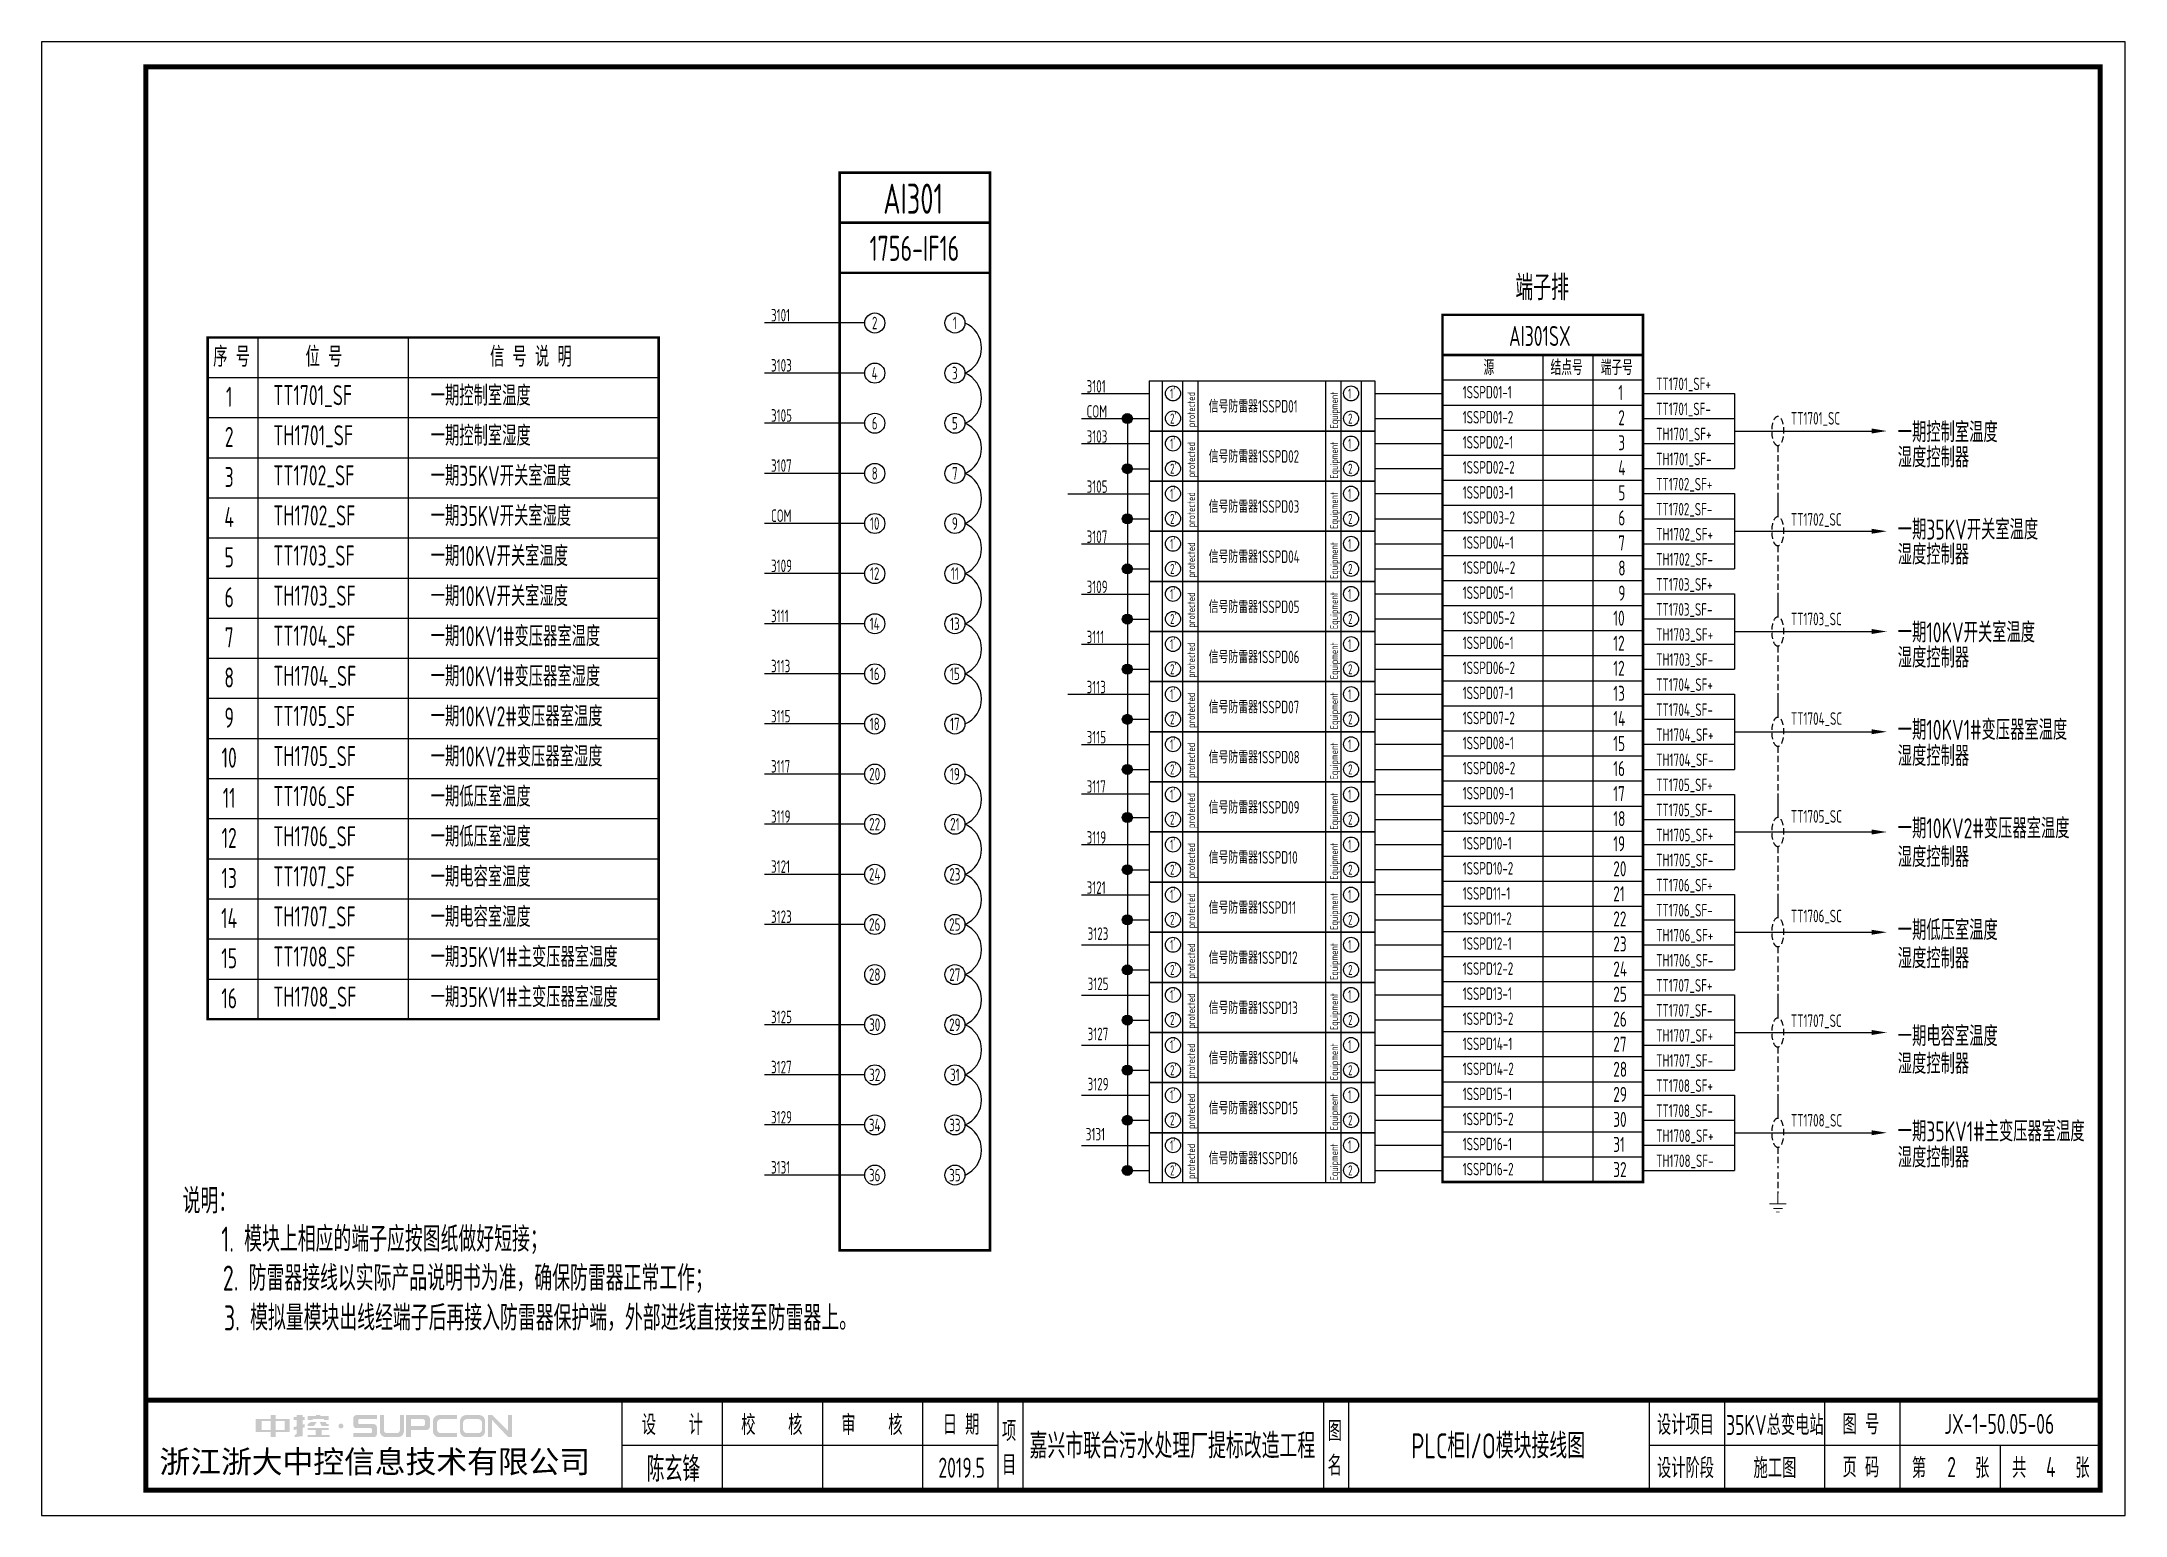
# Model space of a CAD drawing. Header units: millimetres. Extents: x 30557 to 235556, y -116603 to -73383.
# Drawn here: x 206450 to 210608, y -83245 to -80305 of the extents above; entities that cross this region are included whole.
import ezdxf
from ezdxf.enums import TextEntityAlignment as Align

# ---------------------------------------------------------------- set-up
doc = ezdxf.new("R2010")
doc.units = ezdxf.units.MM
doc.linetypes.add('DASHED2', pattern=[0.375, 0.25, -0.125])
doc.layers.add('1', color=3, linetype='Continuous')
doc.layers.add('符号层', color=3, linetype='Continuous')
doc.layers.add('_Drawing', color=7, linetype='Continuous', lineweight=25)
doc.styles.add('supcon', font='sceie.shx', dxfattribs={"width": 0.75, "height": 40, "bigfont": 'sceic.shx'})
doc.styles.add('Title', font='', dxfattribs={"height": 45})
doc.styles.get('Title').set_extended_font_data('SimHei')

msp = doc.modelspace()

# ---------------------------------------------------------------- texts
at = {"color": 3, "style": 'supcon', "width": 0.75}
for s, height, p in [('AI301', 60, (208188.9, -80618.6)), ('说明：', 50, (206784.4, -82615.8)), ('1. 模块上相应的端子应按图纸做好短接；', 50, (207133.8, -82694)), ('2. 防雷器接线以实际产品说明书为准，确保防雷器正常工作；', 50, (207300.1, -82771.7)), ('3. 模拟量模块出线经端子后再接入防雷器保护端，外部进线直接接至防雷器上。', 50, (207445.1, -82849.6)), ('35KV总变电站', 40, (209908.4, -83062.9)), ('陈玄锋', 50, (207710.5, -83150.4)), ('2019.5', 40, (208285.5, -83150.4)), ('2', 40, (210261, -83149)), ('4', 40, (210459, -83149))]:
    msp.add_text(s, height=height, dxfattribs=at).set_placement(p, align=Align.MIDDLE)
at = {"style": 'supcon', "width": 0.75}
for s, p in [('序 号', (206828.6, -80953.9)), ('位 号', (207012.9, -80953.9)), ('信 号 说 明', (207425.9, -80953.9)), ('1', (206823.9, -81033.9)), ('2', (206823.9, -81113.9)), ('3', (206823.9, -81193.9)), ('4', (206823.9, -81273.9)), ('5', (206823.9, -81353.9)), ('6', (206823.9, -81433.9)), ('7', (206823.9, -81513.9)), ('8', (206823.9, -81593.9)), ('9', (206823.9, -81673.9)), ('10', (206823.9, -81753.9)), ('11', (206823.9, -81833.9)), ('12', (206823.9, -81913.9)), ('13', (206823.9, -81993.9)), ('14', (206823.9, -82073.9)), ('15', (206823.9, -82153.9)), ('16', (206823.9, -82233.9))]:
    msp.add_text(s, height=40, dxfattribs=at).set_placement(p, align=Align.CENTER)
at = {"linetype": 'Continuous', "style": 'supcon', "width": 0.75}
for s, height, p in [('TT1701_SF', 40, (206912, -81030.6)), ('一期控制室温度', 40, (207226.1, -81031.5)), ('TT1701_SF+', 25, (209671.5, -81000.6)), ('TT1701_SF-', 25, (209671.5, -81050.6)), ('TH1701_SF', 40, (206912, -81110.6)), ('一期控制室湿度', 40, (207226.1, -81111.5)), ('TH1701_SF+', 25, (209671.5, -81100.6)), ('TT1701_SC', 25, (209940.3, -81069.3)), ('一期控制室温度', 40, (210153.6, -81104.5)), ('湿度控制器', 40, (210153.6, -81154.8)), ('TT1702_SF', 40, (206912, -81190.6)), ('一期35KV开关室温度', 40, (207226.1, -81191.5)), ('TH1701_SF-', 25, (209671.5, -81150.6)), ('TT1702_SF+', 25, (209671.5, -81200.6)), ('TH1702_SF', 40, (206912, -81270.6)), ('一期35KV开关室湿度', 40, (207226.1, -81271.5)), ('TT1702_SF-', 25, (209671.5, -81250.6)), ('TT1702_SC', 25, (209940.3, -81271)), ('TH1702_SF+', 25, (209671.5, -81300.6)), ('一期35KV开关室温度', 40, (210153.6, -81298.8)), ('TT1703_SF', 40, (206912, -81350.6)), ('一期10KV开关室温度', 40, (207226.1, -81351.5)), ('TH1702_SF-', 25, (209671.5, -81350.6)), ('湿度控制器', 40, (210153.6, -81348.6)), ('TH1703_SF', 40, (206912, -81430.6)), ('一期10KV开关室湿度', 40, (207226.1, -81431.5)), ('TT1703_SF+', 25, (209671.5, -81400.6)), ('TT1703_SF-', 25, (209671.5, -81450.6)), ('TT1703_SC', 25, (209940.3, -81469.6)), ('TT1704_SF', 40, (206912, -81510.6)), ('一期10KV1#变压器室温度', 40, (207226.1, -81511.5)), ('TH1703_SF+', 25, (209671.5, -81500.6)), ('一期10KV开关室温度', 40, (210153.6, -81503.9)), ('TH1703_SF-', 25, (209671.5, -81550.6)), ('湿度控制器', 40, (210153.6, -81554.2)), ('TH1704_SF', 40, (206912, -81590.6)), ('一期10KV1#变压器室湿度', 40, (207226.1, -81591.5)), ('TT1704_SF+', 25, (209671.5, -81600.6)), ('TT1705_SF', 40, (206912, -81670.6)), ('一期10KV2#变压器室温度', 40, (207226.1, -81671.5)), ('TT1704_SF-', 25, (209671.5, -81650.6)), ('TT1704_SC', 25, (209940.3, -81668.3)), ('一期10KV1#变压器室温度', 40, (210153.6, -81698.3)), ('TH1704_SF+', 25, (209671.5, -81700.6)), ('TH1705_SF', 40, (206912, -81750.6)), ('一期10KV2#变压器室湿度', 40, (207226.1, -81751.5)), ('TH1704_SF-', 25, (209671.5, -81750.6)), ('湿度控制器', 40, (210153.6, -81750.4)), ('一期低压室温度', 40, (207226.1, -81831.5)), ('TT1705_SF+', 25, (209671.5, -81800.6)), ('TT1706_SF', 40, (206912, -81830.6)), ('TT1705_SF-', 25, (209671.5, -81850.6)), ('TH1706_SF', 40, (206912, -81910.6)), ('一期低压室湿度', 40, (207226.1, -81911.5)), ('TT1705_SC', 25, (209940.3, -81863.5)), ('一期10KV2#变压器室温度', 40, (210153.6, -81894.8)), ('TH1705_SF+', 25, (209671.5, -81900.6)), ('湿度控制器', 40, (210153.6, -81952.2)), ('TT1707_SF', 40, (206912, -81990.6)), ('一期电容室温度', 40, (207226.1, -81991.5)), ('TH1705_SF-', 25, (209671.5, -81950.6)), ('TT1706_SF+', 25, (209671.5, -82000.6)), ('TH1707_SF', 40, (206912, -82070.6)), ('一期电容室湿度', 40, (207226.1, -82071.5)), ('TT1706_SF-', 25, (209671.5, -82050.6)), ('TT1706_SC', 25, (209940.3, -82062.2)), ('TH1706_SF+', 25, (209671.5, -82100.6)), ('一期低压室温度', 40, (210153.6, -82097.8)), ('TT1708_SF', 40, (206912, -82150.6)), ('一期35KV1#主变压器室温度', 40, (207226.1, -82151.5)), ('湿度控制器', 40, (210153.6, -82154.1)), ('TH1706_SF-', 25, (209671.5, -82150.6)), ('TH1708_SF', 40, (206912, -82230.6)), ('一期35KV1#主变压器室湿度', 40, (207226.1, -82231.5)), ('TT1707_SF+', 25, (209671.5, -82200.6)), ('TT1707_SF-', 25, (209671.5, -82250.6)), ('TH1707_SF+', 25, (209671.5, -82300.6)), ('TT1707_SC', 25, (209940.3, -82271.1)), ('一期电容室温度', 40, (210153.6, -82309.3)), ('TH1707_SF-', 25, (209671.5, -82350.6)), ('湿度控制器', 40, (210153.6, -82364.6)), ('TT1708_SF+', 25, (209671.5, -82400.6)), ('TT1708_SF-', 25, (209671.5, -82450.6)), ('TT1708_SC', 25, (209940.3, -82469.8)), ('TH1708_SF+', 25, (209671.5, -82500.6)), ('一期35KV1#主变压器室温度', 40, (210153.6, -82499.4)), ('TH1708_SF-', 25, (209671.5, -82550.6)), ('湿度控制器', 40, (210153.6, -82551.5))]:
    msp.add_text(s, height=height, dxfattribs=at).set_placement(p)
at = {"layer": '1', "color": 3, "style": 'supcon', "width": 0.75}
for s, p in [('3101', (207905.1, -80863.6)), ('3103', (207905.1, -80963.6)), ('3105', (207905.1, -81063.6)), ('3107', (207905.1, -81163.6)), ('COM', (207905.1, -81263.6)), ('3109', (207905.1, -81363.6)), ('3111', (207905.1, -81463.6)), ('3113', (207905.1, -81563.6)), ('3115', (207905.1, -81663.6)), ('3117', (207905.1, -81763.6)), ('3119', (207905.1, -81863.6)), ('3121', (207905.1, -81963.6)), ('3123', (207905.1, -82063.6)), ('3123', (208536.9, -82097.5)), ('3125', (208536.9, -82197.5)), ('3125', (207905.1, -82263.6)), ('3127', (208536.9, -82297.5)), ('3127', (207905.1, -82363.6)), ('3129', (208536.9, -82397.5)), ('3129', (207905.1, -82463.6)), ('3131', (207905.1, -82563.6))]:
    msp.add_text(s, height=25, dxfattribs=at).set_placement(p)
at = {"layer": '_Drawing', "color": 3, "style": 'supcon', "width": 0.75}
msp.add_text('AI301SX', height=40, dxfattribs=at).set_placement((209439.4, -80912.5), align=Align.CENTER)
for s, p in [('3101', (208534.9, -81005.5)), ('1SSPD01-1', (209285.4, -81017.1)), ('COM', (208534.9, -81055.5)), ('信号防雷器1SSPD01', (208778.5, -81045.3)), ('3103', (208534.9, -81105.5)), ('1SSPD01-2', (209285.4, -81067.1)), ('信号防雷器1SSPD02', (208778.5, -81145.3)), ('1SSPD02-1', (209285.4, -81117.1)), ('1SSPD02-2', (209285.4, -81167.1)), ('3105', (208534.9, -81205.5)), ('1SSPD03-1', (209285.4, -81217.1)), ('信号防雷器1SSPD03', (208778.5, -81245.3)), ('1SSPD03-2', (209285.4, -81267.1)), ('3107', (208534.9, -81305.5)), ('信号防雷器1SSPD04', (208778.5, -81345.3)), ('1SSPD04-1', (209285.4, -81317.1)), ('1SSPD04-2', (209285.4, -81367.1)), ('3109', (208534.9, -81405.5)), ('1SSPD05-1', (209285.4, -81417.1)), ('信号防雷器1SSPD05', (208778.5, -81445.3)), ('1SSPD05-2', (209285.4, -81467.1)), ('3111', (208534.9, -81505.5)), ('1SSPD06-1', (209285.4, -81517.1)), ('信号防雷器1SSPD06', (208778.5, -81545.3)), ('1SSPD06-2', (209285.4, -81567.1)), ('3113', (208534.9, -81605.5)), ('信号防雷器1SSPD07', (208778.5, -81645.3)), ('1SSPD07-1', (209285.4, -81617.1)), ('1SSPD07-2', (209285.4, -81667.1)), ('3115', (208534.9, -81705.5)), ('1SSPD08-1', (209285.4, -81717.1)), ('信号防雷器1SSPD08', (208778.5, -81745.3)), ('1SSPD08-2', (209285.4, -81767.1)), ('3117', (208534.9, -81803.9)), ('信号防雷器1SSPD09', (208778.5, -81845.3)), ('1SSPD09-1', (209285.4, -81817.1)), ('1SSPD09-2', (209285.4, -81867.1)), ('3119', (208534.9, -81905.5)), ('1SSPD10-1', (209285.4, -81917.1)), ('信号防雷器1SSPD10', (208778.5, -81945.3)), ('1SSPD10-2', (209285.4, -81967.1)), ('3121', (208534.9, -82005.5)), ('1SSPD11-1', (209285.4, -82017.1)), ('信号防雷器1SSPD11', (208778.5, -82045.3)), ('1SSPD11-2', (209285.4, -82067.1)), ('信号防雷器1SSPD12', (208778.5, -82145.3)), ('1SSPD12-1', (209285.4, -82117.1)), ('1SSPD12-2', (209285.4, -82167.1)), ('1SSPD13-1', (209285.4, -82217.1)), ('信号防雷器1SSPD13', (208778.5, -82245.3)), ('1SSPD13-2', (209285.4, -82267.1)), ('信号防雷器1SSPD14', (208778.5, -82345.3)), ('1SSPD14-1', (209285.4, -82317.1)), ('1SSPD14-2', (209285.4, -82367.1)), ('1SSPD15-1', (209285.4, -82417.1)), ('信号防雷器1SSPD15', (208778.5, -82445.3)), ('1SSPD15-2', (209285.4, -82467.1)), ('3131', (208533.3, -82497.5)), ('1SSPD16-1', (209285.4, -82517.1)), ('信号防雷器1SSPD16', (208778.5, -82545.3)), ('1SSPD16-2', (209285.4, -82567.1))]:
    msp.add_text(s, height=25, dxfattribs=at).set_placement(p)
for s, height, p in [('嘉兴市联合污水处理厂提标改造工程', 50, (208706.1, -83104.3)), ('PLC柜I/O模块接线图', 50, (209356.1, -83104.3)), ('JX-1-50.05-06', 40, (210356.2, -83062.9))]:
    msp.add_text(s, height=height, dxfattribs=at).set_placement(p, align=Align.MIDDLE)
at = {"layer": '符号层', "color": 4, "style": 'supcon', "width": 0.75}
msp.add_text('端子排', height=50, dxfattribs=at).set_placement((209390.5, -80821.1))

# ---------------------------------------------------------------- blocks, each defined once
blk = doc.blocks.new('中控·SUPCON')
at = {"linetype": 'Continuous'}
h = blk.add_hatch(color=2, dxfattribs=at)
h.dxf.hatch_style = 1
h.paths.add_polyline_path([(34, 33), (20, 33), (20, 37), (15, 37), (15, 36), (15, 33), (0, 33), (0, 20), (13, 20), (15, 20), (15, 15), (20, 15), (20, 20), (22, 20), (34, 20)])
h.paths.add_polyline_path([(20, 30), (20, 31), (29, 31), (29, 22), (20, 22)], flags=16)
h.paths.add_polyline_path([(15, 30), (15, 22), (6, 22), (6, 31), (15, 31)], flags=16)
h.paths.add_polyline_path([(47, 32), (49, 32), (49, 35), (47, 35), (47, 37), (41, 37), (41, 35), (38, 35), (38, 32), (41, 32), (41, 25.8), (38, 25), (38, 22), (41, 22.8), (41, 18.3), (39, 17), (39, 15), (47, 16), (47, 24.5), (49, 25), (49, 28), (47, 27.5)])
h.paths.add_polyline_path([(61, 30), (55, 30), (52, 28), (52, 26), (58, 26)])
h.paths.add_polyline_path([(73, 28), (71, 28), (70, 30), (64, 30), (66, 26), (73, 26)])
h.paths.add_polyline_path([(73, 36), (64.6, 36), (64.6, 37), (60.4, 37), (60.4, 36), (52, 36), (52, 32), (56.8, 32), (56.8, 33.1), (68.2, 33.1), (68.2, 32), (73, 32)])
h.paths.add_polyline_path([(66, 22), (73, 22), (73, 24), (52, 24), (52, 22), (60, 22), (60, 17), (52, 17), (52, 15), (74, 15), (74, 17), (66, 17)])
h.paths.add_polyline_path([(82.7, 26.1, 1), (87.6, 26.1, 1)])
h.paths.add_polyline_path([(118, 28), (103.5, 28, -0.414214), (102.5, 29), (102.5, 32, -0.414214), (103.5, 33), (121, 33), (121, 37), (100.5, 37, 0.414214), (97.5, 34), (97.5, 27, 0.414214), (100.5, 24), (115, 24, -0.414214), (116, 23), (116, 20, -0.414214), (115, 19), (97.5, 19), (97.5, 15), (118, 15, 0.414214), (121, 18), (121, 25, 0.414214)])
h.paths.add_polyline_path([(128, 37), (124, 37), (124, 36), (124, 21, 0.414214), (130, 15), (142, 15, 0.414214), (148, 21), (148, 37), (144, 37), (144, 22, -0.414214), (141, 19), (131, 19, -0.414214), (128, 22)])
h.paths.add_polyline_path([(174, 26), (174, 33, 0.414214), (170, 37), (150, 37), (150, 36), (150, 15), (155, 15), (155, 22), (170, 22, 0.414214)])
h.paths.add_polyline_path([(167, 26), (155, 26), (155, 33), (167, 33, -0.414214), (169, 31), (169, 28, -0.414214)], flags=16)
h.paths.add_polyline_path([(201, 19), (185, 19, -0.414214), (181, 23), (181, 29, -0.414214), (185, 33), (201, 33), (201, 37), (183, 37, 0.414214), (177, 31), (177, 21, 0.414214), (183, 15), (201, 15)])
h.paths.add_polyline_path([(229, 21), (229, 31, 0.414214), (223, 37), (210, 37, 0.414214), (204, 31), (204, 21, 0.414214), (210, 15), (223, 15, 0.414214)])
h.paths.add_polyline_path([(207, 23), (207, 29, -0.414214), (211, 33), (222, 33, -0.414214), (226, 29), (226, 23, -0.414214), (222, 19), (211, 19, -0.414214)], flags=16)
h.paths.add_polyline_path([(236, 32.1), (252, 15), (256, 15), (256, 37), (252, 37), (252, 21), (236, 37), (232, 37), (232, 36), (232, 15), (236, 15)])
h = blk.add_hatch(color=2, dxfattribs=at)
h.dxf.hatch_style = 1
h.paths.add_polyline_path([(34, 33), (20, 33), (20, 37), (15, 37), (15, 36), (15, 33), (0, 33), (0, 20), (13, 20), (15, 20), (15, 15), (20, 15), (20, 20), (22, 20), (34, 20)])
h.paths.add_polyline_path([(20, 30), (20, 31), (29, 31), (29, 22), (20, 22)], flags=16)
h.paths.add_polyline_path([(15, 30), (15, 22), (6, 22), (6, 31), (15, 31)], flags=16)
h.paths.add_polyline_path([(47, 32), (49, 32), (49, 35), (47, 35), (47, 37), (41, 37), (41, 35), (38, 35), (38, 32), (41, 32), (41, 25.8), (38, 25), (38, 22), (41, 22.8), (41, 18.3), (39, 17), (39, 15), (47, 16), (47, 24.5), (49, 25), (49, 28), (47, 27.5)])
h.paths.add_polyline_path([(61, 30), (55, 30), (52, 28), (52, 26), (58, 26)])
h.paths.add_polyline_path([(73, 28), (71, 28), (70, 30), (64, 30), (66, 26), (73, 26)])
h.paths.add_polyline_path([(73, 36), (64.6, 36), (64.6, 37), (60.4, 37), (60.4, 36), (52, 36), (52, 32), (56.8, 32), (56.8, 33.1), (68.2, 33.1), (68.2, 32), (73, 32)])
h.paths.add_polyline_path([(66, 22), (73, 22), (73, 24), (52, 24), (52, 22), (60, 22), (60, 17), (52, 17), (52, 15), (74, 15), (74, 17), (66, 17)])
h.paths.add_polyline_path([(82.7, 26.1, 1), (87.6, 26.1, 1)])
h.paths.add_polyline_path([(118, 28), (103.5, 28, -0.414214), (102.5, 29), (102.5, 32, -0.414214), (103.5, 33), (121, 33), (121, 37), (100.5, 37, 0.414214), (97.5, 34), (97.5, 27, 0.414214), (100.5, 24), (115, 24, -0.414214), (116, 23), (116, 20, -0.414214), (115, 19), (97.5, 19), (97.5, 15), (118, 15, 0.414214), (121, 18), (121, 25, 0.414214)])
h.paths.add_polyline_path([(128, 37), (124, 37), (124, 36), (124, 21, 0.414214), (130, 15), (142, 15, 0.414214), (148, 21), (148, 37), (144, 37), (144, 22, -0.414214), (141, 19), (131, 19, -0.414214), (128, 22)])
h.paths.add_polyline_path([(174, 26), (174, 33, 0.414214), (170, 37), (150, 37), (150, 36), (150, 15), (155, 15), (155, 22), (170, 22, 0.414214)])
h.paths.add_polyline_path([(167, 26), (155, 26), (155, 33), (167, 33, -0.414214), (169, 31), (169, 28, -0.414214)], flags=16)
h.paths.add_polyline_path([(201, 19), (185, 19, -0.414214), (181, 23), (181, 29, -0.414214), (185, 33), (201, 33), (201, 37), (183, 37, 0.414214), (177, 31), (177, 21, 0.414214), (183, 15), (201, 15)])
h.paths.add_polyline_path([(229, 21), (229, 31, 0.414214), (223, 37), (210, 37, 0.414214), (204, 31), (204, 21, 0.414214), (210, 15), (223, 15, 0.414214)])
h.paths.add_polyline_path([(207, 23), (207, 29, -0.414214), (211, 33), (222, 33, -0.414214), (226, 29), (226, 23, -0.414214), (222, 19), (211, 19, -0.414214)], flags=16)
h.paths.add_polyline_path([(236, 32.1), (252, 15), (256, 15), (256, 37), (252, 37), (252, 21), (236, 37), (232, 37), (232, 36), (232, 15), (236, 15)])
h = blk.add_hatch(color=2, dxfattribs=at)
h.dxf.hatch_style = 1
h.paths.add_polyline_path([(34, 33), (20, 33), (20, 37), (15, 37), (15, 36), (15, 33), (0, 33), (0, 20), (13, 20), (15, 20), (15, 15), (20, 15), (20, 20), (22, 20), (34, 20)])
h.paths.add_polyline_path([(20, 30), (20, 31), (29, 31), (29, 22), (20, 22)], flags=16)
h.paths.add_polyline_path([(15, 30), (15, 22), (6, 22), (6, 31), (15, 31)], flags=16)
h.paths.add_polyline_path([(47, 32), (49, 32), (49, 35), (47, 35), (47, 37), (41, 37), (41, 35), (38, 35), (38, 32), (41, 32), (41, 25.8), (38, 25), (38, 22), (41, 22.8), (41, 18.3), (39, 17), (39, 15), (47, 16), (47, 24.5), (49, 25), (49, 28), (47, 27.5)])
h.paths.add_polyline_path([(61, 30), (55, 30), (52, 28), (52, 26), (58, 26)])
h.paths.add_polyline_path([(73, 28), (71, 28), (70, 30), (64, 30), (66, 26), (73, 26)])
h.paths.add_polyline_path([(73, 36), (64.6, 36), (64.6, 37), (60.4, 37), (60.4, 36), (52, 36), (52, 32), (56.8, 32), (56.8, 33.1), (68.2, 33.1), (68.2, 32), (73, 32)])
h.paths.add_polyline_path([(66, 22), (73, 22), (73, 24), (52, 24), (52, 22), (60, 22), (60, 17), (52, 17), (52, 15), (74, 15), (74, 17), (66, 17)])
h.paths.add_polyline_path([(82.7, 26.1, 1), (87.6, 26.1, 1)])
h.paths.add_polyline_path([(118, 28), (103.5, 28, -0.414214), (102.5, 29), (102.5, 32, -0.414214), (103.5, 33), (121, 33), (121, 37), (100.5, 37, 0.414214), (97.5, 34), (97.5, 27, 0.414214), (100.5, 24), (115, 24, -0.414214), (116, 23), (116, 20, -0.414214), (115, 19), (97.5, 19), (97.5, 15), (118, 15, 0.414214), (121, 18), (121, 25, 0.414214)])
h.paths.add_polyline_path([(128, 37), (124, 37), (124, 36), (124, 21, 0.414214), (130, 15), (142, 15, 0.414214), (148, 21), (148, 37), (144, 37), (144, 22, -0.414214), (141, 19), (131, 19, -0.414214), (128, 22)])
h.paths.add_polyline_path([(174, 26), (174, 33, 0.414214), (170, 37), (150, 37), (150, 36), (150, 15), (155, 15), (155, 22), (170, 22, 0.414214)])
h.paths.add_polyline_path([(167, 26), (155, 26), (155, 33), (167, 33, -0.414214), (169, 31), (169, 28, -0.414214)], flags=16)
h.paths.add_polyline_path([(201, 19), (185, 19, -0.414214), (181, 23), (181, 29, -0.414214), (185, 33), (201, 33), (201, 37), (183, 37, 0.414214), (177, 31), (177, 21, 0.414214), (183, 15), (201, 15)])
h.paths.add_polyline_path([(229, 21), (229, 31, 0.414214), (223, 37), (210, 37, 0.414214), (204, 31), (204, 21, 0.414214), (210, 15), (223, 15, 0.414214)])
h.paths.add_polyline_path([(207, 23), (207, 29, -0.414214), (211, 33), (222, 33, -0.414214), (226, 29), (226, 23, -0.414214), (222, 19), (211, 19, -0.414214)], flags=16)
h.paths.add_polyline_path([(236, 32.1), (252, 15), (256, 15), (256, 37), (252, 37), (252, 21), (236, 37), (232, 37), (232, 36), (232, 15), (236, 15)])
h = blk.add_hatch(color=2, dxfattribs=at)
h.dxf.hatch_style = 1
h.paths.add_polyline_path([(34, 33), (20, 33), (20, 37), (15, 37), (15, 36), (15, 33), (0, 33), (0, 20), (13, 20), (15, 20), (15, 15), (20, 15), (20, 20), (22, 20), (34, 20)])
h.paths.add_polyline_path([(20, 30), (20, 31), (29, 31), (29, 22), (20, 22)], flags=16)
h.paths.add_polyline_path([(15, 30), (15, 22), (6, 22), (6, 31), (15, 31)], flags=16)
h.paths.add_polyline_path([(47, 32), (49, 32), (49, 35), (47, 35), (47, 37), (41, 37), (41, 35), (38, 35), (38, 32), (41, 32), (41, 25.8), (38, 25), (38, 22), (41, 22.8), (41, 18.3), (39, 17), (39, 15), (47, 16), (47, 24.5), (49, 25), (49, 28), (47, 27.5)])
h.paths.add_polyline_path([(61, 30), (55, 30), (52, 28), (52, 26), (58, 26)])
h.paths.add_polyline_path([(73, 28), (71, 28), (70, 30), (64, 30), (66, 26), (73, 26)])
h.paths.add_polyline_path([(73, 36), (64.6, 36), (64.6, 37), (60.4, 37), (60.4, 36), (52, 36), (52, 32), (56.8, 32), (56.8, 33.1), (68.2, 33.1), (68.2, 32), (73, 32)])
h.paths.add_polyline_path([(66, 22), (73, 22), (73, 24), (52, 24), (52, 22), (60, 22), (60, 17), (52, 17), (52, 15), (74, 15), (74, 17), (66, 17)])
h.paths.add_polyline_path([(82.7, 26.1, 1), (87.6, 26.1, 1)])
h.paths.add_polyline_path([(118, 28), (103.5, 28, -0.414214), (102.5, 29), (102.5, 32, -0.414214), (103.5, 33), (121, 33), (121, 37), (100.5, 37, 0.414214), (97.5, 34), (97.5, 27, 0.414214), (100.5, 24), (115, 24, -0.414214), (116, 23), (116, 20, -0.414214), (115, 19), (97.5, 19), (97.5, 15), (118, 15, 0.414214), (121, 18), (121, 25, 0.414214)])
h.paths.add_polyline_path([(128, 37), (124, 37), (124, 36), (124, 21, 0.414214), (130, 15), (142, 15, 0.414214), (148, 21), (148, 37), (144, 37), (144, 22, -0.414214), (141, 19), (131, 19, -0.414214), (128, 22)])
h.paths.add_polyline_path([(174, 26), (174, 33, 0.414214), (170, 37), (150, 37), (150, 36), (150, 15), (155, 15), (155, 22), (170, 22, 0.414214)])
h.paths.add_polyline_path([(167, 26), (155, 26), (155, 33), (167, 33, -0.414214), (169, 31), (169, 28, -0.414214)], flags=16)
h.paths.add_polyline_path([(201, 19), (185, 19, -0.414214), (181, 23), (181, 29, -0.414214), (185, 33), (201, 33), (201, 37), (183, 37, 0.414214), (177, 31), (177, 21, 0.414214), (183, 15), (201, 15)])
h.paths.add_polyline_path([(229, 21), (229, 31, 0.414214), (223, 37), (210, 37, 0.414214), (204, 31), (204, 21, 0.414214), (210, 15), (223, 15, 0.414214)])
h.paths.add_polyline_path([(207, 23), (207, 29, -0.414214), (211, 33), (222, 33, -0.414214), (226, 29), (226, 23, -0.414214), (222, 19), (211, 19, -0.414214)], flags=16)
h.paths.add_polyline_path([(236, 32.1), (252, 15), (256, 15), (256, 37), (252, 37), (252, 21), (236, 37), (232, 37), (232, 36), (232, 15), (236, 15)])
h = blk.add_hatch(color=2, dxfattribs=at)
h.dxf.hatch_style = 1
h.paths.add_polyline_path([(34, 33), (20, 33), (20, 37), (15, 37), (15, 36), (15, 33), (0, 33), (0, 20), (13, 20), (15, 20), (15, 15), (20, 15), (20, 20), (22, 20), (34, 20)])
h.paths.add_polyline_path([(20, 30), (20, 31), (29, 31), (29, 22), (20, 22)], flags=16)
h.paths.add_polyline_path([(15, 30), (15, 22), (6, 22), (6, 31), (15, 31)], flags=16)
h.paths.add_polyline_path([(47, 32), (49, 32), (49, 35), (47, 35), (47, 37), (41, 37), (41, 35), (38, 35), (38, 32), (41, 32), (41, 25.8), (38, 25), (38, 22), (41, 22.8), (41, 18.3), (39, 17), (39, 15), (47, 16), (47, 24.5), (49, 25), (49, 28), (47, 27.5)])
h.paths.add_polyline_path([(61, 30), (55, 30), (52, 28), (52, 26), (58, 26)])
h.paths.add_polyline_path([(73, 28), (71, 28), (70, 30), (64, 30), (66, 26), (73, 26)])
h.paths.add_polyline_path([(73, 36), (64.6, 36), (64.6, 37), (60.4, 37), (60.4, 36), (52, 36), (52, 32), (56.8, 32), (56.8, 33.1), (68.2, 33.1), (68.2, 32), (73, 32)])
h.paths.add_polyline_path([(66, 22), (73, 22), (73, 24), (52, 24), (52, 22), (60, 22), (60, 17), (52, 17), (52, 15), (74, 15), (74, 17), (66, 17)])
h.paths.add_polyline_path([(82.7, 26.1, 1), (87.6, 26.1, 1)])
h.paths.add_polyline_path([(118, 28), (103.5, 28, -0.414214), (102.5, 29), (102.5, 32, -0.414214), (103.5, 33), (121, 33), (121, 37), (100.5, 37, 0.414214), (97.5, 34), (97.5, 27, 0.414214), (100.5, 24), (115, 24, -0.414214), (116, 23), (116, 20, -0.414214), (115, 19), (97.5, 19), (97.5, 15), (118, 15, 0.414214), (121, 18), (121, 25, 0.414214)])
h.paths.add_polyline_path([(128, 37), (124, 37), (124, 36), (124, 21, 0.414214), (130, 15), (142, 15, 0.414214), (148, 21), (148, 37), (144, 37), (144, 22, -0.414214), (141, 19), (131, 19, -0.414214), (128, 22)])
h.paths.add_polyline_path([(174, 26), (174, 33, 0.414214), (170, 37), (150, 37), (150, 36), (150, 15), (155, 15), (155, 22), (170, 22, 0.414214)])
h.paths.add_polyline_path([(167, 26), (155, 26), (155, 33), (167, 33, -0.414214), (169, 31), (169, 28, -0.414214)], flags=16)
h.paths.add_polyline_path([(201, 19), (185, 19, -0.414214), (181, 23), (181, 29, -0.414214), (185, 33), (201, 33), (201, 37), (183, 37, 0.414214), (177, 31), (177, 21, 0.414214), (183, 15), (201, 15)])
h.paths.add_polyline_path([(229, 21), (229, 31, 0.414214), (223, 37), (210, 37, 0.414214), (204, 31), (204, 21, 0.414214), (210, 15), (223, 15, 0.414214)])
h.paths.add_polyline_path([(207, 23), (207, 29, -0.414214), (211, 33), (222, 33, -0.414214), (226, 29), (226, 23, -0.414214), (222, 19), (211, 19, -0.414214)], flags=16)
h.paths.add_polyline_path([(236, 32.1), (252, 15), (256, 15), (256, 37), (252, 37), (252, 21), (236, 37), (232, 37), (232, 36), (232, 15), (236, 15)])
h = blk.add_hatch(color=2, dxfattribs=at)
h.dxf.hatch_style = 1
h.paths.add_polyline_path([(34, 33), (20, 33), (20, 37), (15, 37), (15, 36), (15, 33), (0, 33), (0, 20), (13, 20), (15, 20), (15, 15), (20, 15), (20, 20), (22, 20), (34, 20)])
h.paths.add_polyline_path([(20, 30), (20, 31), (29, 31), (29, 22), (20, 22)], flags=16)
h.paths.add_polyline_path([(15, 30), (15, 22), (6, 22), (6, 31), (15, 31)], flags=16)
h.paths.add_polyline_path([(47, 32), (49, 32), (49, 35), (47, 35), (47, 37), (41, 37), (41, 35), (38, 35), (38, 32), (41, 32), (41, 25.8), (38, 25), (38, 22), (41, 22.8), (41, 18.3), (39, 17), (39, 15), (47, 16), (47, 24.5), (49, 25), (49, 28), (47, 27.5)])
h.paths.add_polyline_path([(61, 30), (55, 30), (52, 28), (52, 26), (58, 26)])
h.paths.add_polyline_path([(73, 28), (71, 28), (70, 30), (64, 30), (66, 26), (73, 26)])
h.paths.add_polyline_path([(73, 36), (64.6, 36), (64.6, 37), (60.4, 37), (60.4, 36), (52, 36), (52, 32), (56.8, 32), (56.8, 33.1), (68.2, 33.1), (68.2, 32), (73, 32)])
h.paths.add_polyline_path([(66, 22), (73, 22), (73, 24), (52, 24), (52, 22), (60, 22), (60, 17), (52, 17), (52, 15), (74, 15), (74, 17), (66, 17)])
h.paths.add_polyline_path([(82.7, 26.1, 1), (87.6, 26.1, 1)])
h.paths.add_polyline_path([(118, 28), (103.5, 28, -0.414214), (102.5, 29), (102.5, 32, -0.414214), (103.5, 33), (121, 33), (121, 37), (100.5, 37, 0.414214), (97.5, 34), (97.5, 27, 0.414214), (100.5, 24), (115, 24, -0.414214), (116, 23), (116, 20, -0.414214), (115, 19), (97.5, 19), (97.5, 15), (118, 15, 0.414214), (121, 18), (121, 25, 0.414214)])
h.paths.add_polyline_path([(128, 37), (124, 37), (124, 36), (124, 21, 0.414214), (130, 15), (142, 15, 0.414214), (148, 21), (148, 37), (144, 37), (144, 22, -0.414214), (141, 19), (131, 19, -0.414214), (128, 22)])
h.paths.add_polyline_path([(174, 26), (174, 33, 0.414214), (170, 37), (150, 37), (150, 36), (150, 15), (155, 15), (155, 22), (170, 22, 0.414214)])
h.paths.add_polyline_path([(167, 26), (155, 26), (155, 33), (167, 33, -0.414214), (169, 31), (169, 28, -0.414214)], flags=16)
h.paths.add_polyline_path([(201, 19), (185, 19, -0.414214), (181, 23), (181, 29, -0.414214), (185, 33), (201, 33), (201, 37), (183, 37, 0.414214), (177, 31), (177, 21, 0.414214), (183, 15), (201, 15)])
h.paths.add_polyline_path([(229, 21), (229, 31, 0.414214), (223, 37), (210, 37, 0.414214), (204, 31), (204, 21, 0.414214), (210, 15), (223, 15, 0.414214)])
h.paths.add_polyline_path([(207, 23), (207, 29, -0.414214), (211, 33), (222, 33, -0.414214), (226, 29), (226, 23, -0.414214), (222, 19), (211, 19, -0.414214)], flags=16)
h.paths.add_polyline_path([(236, 32.1), (252, 15), (256, 15), (256, 37), (252, 37), (252, 21), (236, 37), (232, 37), (232, 36), (232, 15), (236, 15)])
blk = doc.blocks.new('supcon图框')
at = {"linetype": 'Continuous'}
for p, q in [((6145.7, 4361.7), (1987.7, 4361.7)), ((1987.7, 4361.7), (1987.7, 1421.7)), ((6145.7, 1421.7), (6145.7, 4361.7)), ((1987.7, 1421.7), (6145.7, 1421.7))]:
    blk.add_line(p, q, dxfattribs=at)
for p, q in [((3145.7, 1651.7), (3145.7, 1471.7)), ((3345.7, 1651.7), (3345.7, 1471.7)), ((3545.7, 1651.7), (3545.7, 1471.7)), ((3745.7, 1651.7), (3745.7, 1471.7)), ((3895.7, 1651.7), (3895.7, 1471.7)), ((3945.7, 1651.7), (3945.7, 1471.7)), ((4545.7, 1651.7), (4545.7, 1471.7)), ((4595.7, 1651.7), (4595.7, 1471.7)), ((5195.7, 1651.7), (5195.7, 1471.7)), ((5345.7, 1651.7), (5345.7, 1471.7)), ((5545.7, 1651.7), (5545.7, 1471.7)), ((5695.7, 1651.7), (5695.7, 1471.7)), ((3145.7, 1561.7), (3895.7, 1561.7)), ((5195.7, 1561.7), (6095.7, 1561.7)), ((5895.7, 1561.7), (5895.7, 1471.7))]:
    blk.add_line(p, q)
at = {"linetype": 'Continuous', "const_width": 10}
blk.add_lwpolyline([(2195.7, 4311.7), (6095.7, 4311.7), (6095.7, 1471.7), (2195.7, 1471.7)], close=True, dxfattribs=at)
blk.add_lwpolyline([(2195.7, 1651.7), (6095.7, 1651.7)], dxfattribs=at)
at = {"linetype": 'Continuous', "xscale": 2, "yscale": 2, "zscale": 2}
blk.add_blockref('中控·SUPCON', (2414.6, 1547.7), dxfattribs=at)
at = {"style": 'supcon', "width": 0.75}
for s, p in [('设    计', (3246.2, 1604.2)), ('校    核', (3444.8, 1604.2)), ('审    核', (3644.5, 1604.2)), ('日 期', (3822.5, 1604.2)), ('设计项目', (5268, 1604.2)), ('图 号', (5618, 1604.2)), ('项', (3918.2, 1590.7)), ('图', (4568.2, 1590.7)), ('目', (3918.2, 1522.9)), ('名', (4568.2, 1522.9)), ('设计阶段', (5268, 1518.1)), ('施工图', (5446.5, 1518.1)), ('页 码', (5618, 1518.1)), ('第      张', (5797, 1518.1)), ('共      张', (5997, 1518.1))]:
    blk.add_text(s, height=40, dxfattribs=at).set_placement(p, align=Align.MIDDLE)
at = {"style": 'Title'}
blk.add_text('浙江浙大中控信息技术有限公司', height=45, dxfattribs=at).set_placement((2222.8, 1506.2))
blk = doc.blocks.new('1756-IF16')
at = {"linetype": 'Continuous'}
for p, q in [((13051, 13529.7), (12851, 13529.7)), ((13051, 13429.7), (12851, 13429.7)), ((13051, 13329.7), (12851, 13329.7)), ((13051, 13229.7), (12851, 13229.7)), ((13051, 13129.7), (12851, 13129.7)), ((13051, 13029.7), (12851, 13029.7)), ((13051, 12929.7), (12851, 12929.7)), ((13051, 12829.7), (12851, 12829.7)), ((13051, 12729.7), (12851, 12729.7)), ((13051, 12629.7), (12851, 12629.7)), ((13051, 12529.7), (12851, 12529.7)), ((13051, 12429.7), (12851, 12429.7)), ((13051, 12329.7), (12851, 12329.7)), ((13051, 12129.7), (12851, 12129.7)), ((13051, 12029.7), (12851, 12029.7)), ((13051, 11929.7), (12851, 11929.7)), ((13051, 11829.7), (12851, 11829.7))]:
    blk.add_line(p, q, dxfattribs=at)
at = {"linetype": 'Continuous', "const_width": 5}
blk.add_lwpolyline([(13001, 13829.7), (13301, 13829.7), (13301, 11679.7), (13001, 11679.7)], close=True, dxfattribs=at)
for points in [[(13001, 13729.7), (13301, 13729.7)], [(13001, 13629.7), (13301, 13629.7)]]:
    blk.add_lwpolyline(points, dxfattribs=at)
at = {"lineweight": -3}
for centre in [(13071, 13529.7), (13231, 13529.7), (13071, 13429.7), (13231, 13429.7), (13071, 13329.7), (13231, 13329.7), (13071, 13229.7), (13231, 13229.7), (13071, 13129.7), (13231, 13129.7), (13071, 13029.7), (13231, 13029.7), (13071, 12929.7), (13231, 12929.7), (13071, 12829.7), (13231, 12829.7), (13071, 12729.7), (13231, 12729.7), (13071, 12629.7), (13231, 12629.7), (13071, 12529.7), (13231, 12529.7), (13071, 12429.7), (13231, 12429.7), (13071, 12329.7), (13231, 12329.7), (13071, 12229.7), (13231, 12229.7), (13071, 12129.7), (13231, 12129.7), (13071, 12029.7), (13231, 12029.7), (13071, 11929.7), (13231, 11929.7), (13071, 11829.7), (13231, 11829.7)]:
    blk.add_circle(centre, 20, dxfattribs=at)
at = {"color": 2, "linetype": 'Continuous'}
for centre in [(13229.6, 13479.7), (13229.6, 13379.7), (13229.6, 13279.7), (13229.6, 13179.7), (13229.6, 13079.7), (13229.6, 12979.7), (13229.6, 12879.7), (13229.6, 12779.7), (13229.6, 12579.7), (13229.6, 12479.7), (13229.6, 12379.7), (13229.6, 12279.7), (13229.6, 12179.7), (13229.6, 12079.7), (13229.6, 11979.7), (13229.6, 11879.7)]:
    blk.add_arc(centre, 54.4, 293.2371, 66.7629, dxfattribs=at)
at = {"color": 7, "style": 'supcon', "width": 0.75}
blk.add_text('1756-IF16', height=50, dxfattribs=at).set_placement((13150.1, 13678.7), align=Align.MIDDLE)
at = {"style": 'supcon', "width": 0.75}
for s, p in [('2', (13070.8, 13529.7)), ('1', (13230.8, 13529.7)), ('4', (13070.8, 13429.7)), ('3', (13230.8, 13429.7)), ('6', (13070.8, 13329.7)), ('5', (13230.8, 13329.7)), ('8', (13070.8, 13229.7)), ('7', (13230.8, 13229.7)), ('10', (13070.8, 13129.7)), ('9', (13230.8, 13129.7)), ('12', (13070.8, 13029.7)), ('11', (13230.8, 13029.7)), ('14', (13070.8, 12929.7)), ('13', (13230.8, 12929.7)), ('16', (13070.8, 12829.7)), ('15', (13230.8, 12829.7)), ('18', (13070.8, 12729.7)), ('17', (13230.8, 12729.7)), ('20', (13070.8, 12629.7)), ('19', (13230.8, 12629.7)), ('22', (13070.8, 12529.7)), ('21', (13230.8, 12529.7)), ('24', (13070.8, 12429.7)), ('23', (13230.8, 12429.7)), ('26', (13070.8, 12329.7)), ('25', (13230.8, 12329.7)), ('28', (13070.8, 12229.7)), ('27', (13230.8, 12229.7)), ('30', (13070.8, 12129.7)), ('29', (13230.8, 12129.7)), ('32', (13070.8, 12029.7)), ('31', (13230.8, 12029.7)), ('34', (13070.8, 11929.7)), ('33', (13230.8, 11929.7)), ('36', (13070.8, 11829.7)), ('35', (13230.8, 11829.7))]:
    blk.add_text(s, height=25, dxfattribs=at).set_placement(p, align=Align.MIDDLE)
blk = doc.blocks.new('AI端子接线表')
at = {"lineweight": -3}
for p, q in [((20305.1, 13539.7), (20305.1, 11889.7)), ((20405.1, 13539.7), (20405.1, 11889.7)), ((20105.1, 13489.7), (20505.1, 13489.7)), ((20105.1, 13439.7), (20505.1, 13439.7)), ((20105.1, 13389.7), (20505.1, 13389.7)), ((20105.1, 13339.7), (20505.1, 13339.7)), ((20105.1, 13289.7), (20505.1, 13289.7)), ((20105.1, 13239.7), (20505.1, 13239.7)), ((20105.1, 13189.7), (20505.1, 13189.7)), ((20105.1, 13139.7), (20505.1, 13139.7)), ((20105.1, 13089.7), (20505.1, 13089.7)), ((20105.1, 13039.7), (20505.1, 13039.7)), ((20105.1, 12989.7), (20505.1, 12989.7)), ((20105.1, 12939.7), (20505.1, 12939.7)), ((20105.1, 12889.7), (20505.1, 12889.7)), ((20105.1, 12839.7), (20505.1, 12839.7)), ((20105.1, 12789.7), (20505.1, 12789.7)), ((20105.1, 12739.7), (20505.1, 12739.7)), ((20105.1, 12689.7), (20505.1, 12689.7)), ((20105.1, 12639.7), (20505.1, 12639.7)), ((20105.1, 12589.7), (20505.1, 12589.7)), ((20105.1, 12539.7), (20505.1, 12539.7)), ((20105.1, 12489.7), (20505.1, 12489.7)), ((20105.1, 12439.7), (20505.1, 12439.7)), ((20105.1, 12389.7), (20505.1, 12389.7)), ((20105.1, 12339.7), (20505.1, 12339.7)), ((20105.1, 12289.7), (20505.1, 12289.7)), ((20105.1, 12239.7), (20505.1, 12239.7)), ((20105.1, 12189.7), (20505.1, 12189.7)), ((20105.1, 12139.7), (20505.1, 12139.7)), ((20105.1, 12089.7), (20505.1, 12089.7)), ((20105.1, 12039.7), (20505.1, 12039.7)), ((20105.1, 11989.7), (20505.1, 11989.7)), ((20105.1, 11939.7), (20505.1, 11939.7))]:
    blk.add_line(p, q, dxfattribs=at)
at = {"lineweight": -3, "const_width": 5}
blk.add_lwpolyline([(20105.1, 13619.7), (20105.1, 11889.7), (20505.1, 11889.7), (20505.1, 13619.7)], close=True, dxfattribs=at)
blk.add_lwpolyline([(20105.1, 13539.7), (20505.1, 13539.7)], dxfattribs=at)
at = {"color": 7, "style": 'supcon', "width": 0.75}
for s, p in [('源', (20186.9, 13499.5)), ('结点号', (20320.7, 13499.5)), ('端子号', (20420.8, 13499.5)), ('1', (20455.9, 13449.5)), ('2', (20455.9, 13399.5)), ('3', (20455.9, 13349.5)), ('4', (20455.9, 13299.5)), ('5', (20455.9, 13249.5)), ('6', (20455.9, 13199.5)), ('7', (20455.9, 13149.5)), ('8', (20455.9, 13099.5)), ('9', (20455.9, 13049.5)), ('10', (20445.9, 12999.5)), ('12', (20445.9, 12949.5)), ('12', (20445.9, 12899.5)), ('13', (20445.9, 12849.5)), ('14', (20445.9, 12799.5)), ('15', (20445.9, 12749.5)), ('16', (20445.9, 12699.5)), ('17', (20445.9, 12649.5)), ('18', (20445.9, 12599.5)), ('19', (20445.9, 12549.5)), ('20', (20445.9, 12499.5)), ('21', (20445.9, 12449.5)), ('22', (20445.9, 12399.5)), ('23', (20445.9, 12349.5)), ('24', (20445.9, 12299.5)), ('25', (20445.9, 12249.5)), ('26', (20445.9, 12199.5)), ('27', (20445.9, 12149.5)), ('28', (20445.9, 12099.5)), ('29', (20445.9, 12049.5)), ('30', (20445.9, 11999.5)), ('31', (20445.9, 11949.5)), ('32', (20445.9, 11899.5))]:
    blk.add_text(s, height=30, dxfattribs=at).set_placement(p)
blk = doc.blocks.new('信号防雷接线')
at = {"linetype": 'Continuous'}
for p, q in [((19158.5, -5001.2), (19608.5, -5001.2)), ((19158.5, -5001.2), (19158.5, -5101.2)), ((19184.9, -5101.2), (19184.9, -5001.2)), ((19225.7, -5101.2), (19225.7, -5001.2)), ((19256.2, -5101.2), (19256.2, -5001.2)), ((19510.9, -5101.2), (19510.9, -5001.2)), ((19541.4, -5101.2), (19541.4, -5001.2)), ((19582.2, -5101.2), (19582.2, -5001.2)), ((19608.5, -5001.2), (19608.5, -5101.2)), ((19608.5, -5101.2), (19158.5, -5101.2))]:
    blk.add_line(p, q, dxfattribs=at)
for centre in [(19205.9, -5026.2), (19561.2, -5026.2), (19205.9, -5076.2), (19561.2, -5076.2)]:
    blk.add_circle(centre, 15, dxfattribs=at)
at = {"layer": '1', "color": 7, "style": 'supcon', "width": 0.75}
for s, p in [("1'", (19200.1, -5036.4)), ('1', (19555.4, -5036.4)), ("2'", (19200.1, -5086.4)), ('2', (19555.4, -5086.4))]:
    blk.add_text(s, height=20, dxfattribs=at).set_placement(p)
for s, p in [('protected', (19249.8, -5093.5)), ('Equipment', (19535, -5096.4))]:
    blk.add_text(s, height=15, rotation=90, dxfattribs=at).set_placement(p)

# ---------------------------------------------------------------- hatches: boundary and pattern name
at = {"linetype": 'Continuous'}
for points in [[(208626.2, -81057.3, 1), (208606.2, -81057.3, 1)], [(208626.2, -81157.3, 1), (208606.2, -81157.3, 1)], [(208626.2, -81257.3, 1), (208606.2, -81257.3, 1)], [(208626.2, -81357.3, 1), (208606.2, -81357.3, 1)], [(208626.2, -81457.3, 1), (208606.2, -81457.3, 1)], [(208626.2, -81557.3, 1), (208606.2, -81557.3, 1)], [(208626.2, -81657.3, 1), (208606.2, -81657.3, 1)], [(208626.2, -81757.3, 1), (208606.2, -81757.3, 1)], [(208626.2, -81853.1, 1), (208606.2, -81853.1, 1)], [(208626.2, -81957.3, 1), (208606.2, -81957.3, 1)], [(208626.2, -82057.3, 1), (208606.2, -82057.3, 1)], [(208626.2, -82157.3, 1), (208606.2, -82157.3, 1)], [(208626.2, -82257.3, 1), (208606.2, -82257.3, 1)], [(208626.2, -82357.3, 1), (208606.2, -82357.3, 1)], [(208626.2, -82457.3, 1), (208606.2, -82457.3, 1)], [(208626.2, -82557.3, 1), (208606.2, -82557.3, 1)]]:
    msp.add_hatch(color=256, dxfattribs=at).paths.add_polyline_path(points)

# ---------------------------------------------------------------- linework, layer by layer
at = {"lineweight": -3}
for p, q in [((206881.1, -80895.4), (206881.1, -81695.4)), ((207181.1, -80895.4), (207181.1, -81695.4)), ((206781.1, -80975.4), (207681.1, -80975.4)), ((206781.1, -81055.4), (207681.1, -81055.4)), ((206781.1, -81135.4), (207681.1, -81135.4)), ((206781.1, -81215.4), (207681.1, -81215.4)), ((206781.1, -81295.4), (207681.1, -81295.4)), ((206781.1, -81375.4), (207681.1, -81375.4)), ((206781.1, -81455.4), (207681.1, -81455.4)), ((206781.1, -81535.4), (207681.1, -81535.4)), ((206781.1, -81615.4), (207681.1, -81615.4)), ((206781.1, -81695.4), (207681.1, -81695.4)), ((206881.1, -81695.4), (206881.1, -82255.4)), ((207181.1, -81695.4), (207181.1, -82255.4)), ((206781.1, -81775.4), (207681.1, -81775.4)), ((206781.1, -81855.4), (207681.1, -81855.4)), ((206781.1, -81935.4), (207681.1, -81935.4)), ((206781.1, -82015.4), (207681.1, -82015.4)), ((206781.1, -82095.4), (207681.1, -82095.4)), ((206781.1, -82175.4), (207681.1, -82175.4)), ((206781.1, -82255.4), (207681.1, -82255.4))]:
    msp.add_line(p, q, dxfattribs=at)
for p, q in [((209645.1, -81007.1), (209827.6, -81007.1)), ((209827.6, -81007.1), (209827.6, -81157.1)), ((209645.1, -81057.1), (209827.6, -81057.1)), ((209645.1, -81107.1), (209827.6, -81107.1)), ((209827.6, -81082.1), (210101.2, -81082.1)), ((209827.6, -81107.1), (209827.6, -81157.1)), ((209645.1, -81157.1), (209827.6, -81157.1)), ((209645.1, -81207.1), (209827.6, -81207.1)), ((209827.6, -81207.1), (209827.6, -81357.1)), ((209645.1, -81257.1), (209827.6, -81257.1)), ((209827.6, -81282.1), (210101.2, -81282.1)), ((209645.1, -81307.1), (209827.6, -81307.1)), ((209827.6, -81307.1), (209827.6, -81357.1)), ((209645.1, -81357.1), (209827.6, -81357.1)), ((209645.1, -81407.1), (209827.6, -81407.1)), ((209827.6, -81407.1), (209827.6, -81557.1)), ((209645.1, -81457.1), (209827.6, -81457.1)), ((209827.6, -81482.1), (210101.2, -81482.1)), ((209645.1, -81507.1), (209827.6, -81507.1)), ((209827.6, -81507.1), (209827.6, -81557.1)), ((209645.1, -81557.1), (209827.6, -81557.1)), ((209645.1, -81607.1), (209827.6, -81607.1)), ((209827.6, -81607.1), (209827.6, -81757.1)), ((209645.1, -81657.1), (209827.6, -81657.1)), ((209827.6, -81682.1), (210101.2, -81682.1)), ((209645.1, -81707.1), (209827.6, -81707.1)), ((209827.6, -81707.1), (209827.6, -81757.1)), ((209645.1, -81757.1), (209827.6, -81757.1)), ((209645.1, -81807.1), (209827.6, -81807.1)), ((209827.6, -81807.1), (209827.6, -81957.1)), ((209645.1, -81857.1), (209827.6, -81857.1)), ((209645.1, -81907.1), (209827.6, -81907.1)), ((209827.6, -81882.1), (210101.2, -81882.1)), ((209827.6, -81907.1), (209827.6, -81957.1)), ((209645.1, -81957.1), (209827.6, -81957.1)), ((209645.1, -82007.1), (209827.6, -82007.1)), ((209827.6, -82007.1), (209827.6, -82157.1)), ((209645.1, -82057.1), (209827.6, -82057.1)), ((209645.1, -82107.1), (209827.6, -82107.1)), ((209827.6, -82082.1), (210101.2, -82082.1)), ((209827.6, -82107.1), (209827.6, -82157.1)), ((209645.1, -82157.1), (209827.6, -82157.1)), ((209645.1, -82207.1), (209827.6, -82207.1)), ((209827.6, -82207.1), (209827.6, -82357.1)), ((209645.1, -82257.1), (209827.6, -82257.1)), ((209827.6, -82282.1), (210101.2, -82282.1)), ((209645.1, -82307.1), (209827.6, -82307.1)), ((209827.6, -82307.1), (209827.6, -82357.1)), ((209645.1, -82357.1), (209827.6, -82357.1)), ((209645.1, -82407.1), (209827.6, -82407.1)), ((209827.6, -82407.1), (209827.6, -82557.1)), ((209645.1, -82457.1), (209827.6, -82457.1)), ((209827.6, -82482.1), (210101.2, -82482.1)), ((209645.1, -82507.1), (209827.6, -82507.1)), ((209827.6, -82507.1), (209827.6, -82557.1)), ((209645.1, -82557.1), (209827.6, -82557.1))]:
    msp.add_line(p, q)
at = {"linetype": 'Continuous'}
for p, q in [((208616.2, -81057.3), (208616.2, -81367.7)), ((208616.2, -81357.3), (208616.2, -82557.3))]:
    msp.add_line(p, q, dxfattribs=at)
at = {"color": 0, "linetype": 'DASHED2', "ltscale": 50}
for p, q in [((209914.2, -81111.5), (209914.2, -81252.8)), ((209914.2, -81211.5), (209914.2, -81252.8)), ((209914.2, -81311.5), (209914.2, -81452.8)), ((209914.2, -81411.5), (209914.2, -81452.8)), ((209914.2, -81511.5), (209914.2, -81652.8)), ((209914.2, -81611.5), (209914.2, -81652.8)), ((209914.2, -81711.5), (209914.2, -81852.8)), ((209914.2, -81811.5), (209914.2, -81852.8)), ((209914.2, -81911.5), (209914.2, -82052.8)), ((209914.2, -82011.5), (209914.2, -82052.8)), ((209914.2, -82111.5), (209914.2, -82252.8)), ((209914.2, -82211.5), (209914.2, -82252.8)), ((209914.2, -82311.5), (209914.2, -82452.8)), ((209914.2, -82411.5), (209914.2, -82452.8)), ((209914.2, -82511.5), (209914.2, -82552.8)), ((209914.2, -82561.5), (209914.2, -82602.8))]:
    msp.add_line(p, q, dxfattribs=at)
at = {"lineweight": -3, "const_width": 5}
msp.add_lwpolyline([(206781.1, -80895.4), (206781.1, -82255.4), (207681.1, -82255.4), (207681.1, -80895.4)], close=True, dxfattribs=at)
for points in [[(210131.9, -81082.1, 0, 10, 0), (210101.2, -81082.1, 10, 10, 0)], [(210131.9, -81282.1, 0, 10, 0), (210101.2, -81282.1, 10, 10, 0)], [(210131.9, -81482.1, 0, 10, 0), (210101.2, -81482.1, 10, 10, 0)], [(210131.9, -81682.1, 0, 10, 0), (210101.2, -81682.1, 10, 10, 0)], [(210131.9, -81882.1, 0, 10, 0), (210101.2, -81882.1, 10, 10, 0)], [(210131.9, -82082.1, 0, 10, 0), (210101.2, -82082.1, 10, 10, 0)], [(210131.9, -82282.1, 0, 10, 0), (210101.2, -82282.1, 10, 10, 0)], [(210131.9, -82482.1, 0, 10, 0), (210101.2, -82482.1, 10, 10, 0)]]:
    msp.add_lwpolyline(points, format="xyseb")
at = {"linetype": 'Continuous'}
for centre in [(208616.2, -81057.3), (208616.2, -81157.3), (208616.2, -81257.3), (208616.2, -81357.3), (208616.2, -81457.3), (208616.2, -81557.3), (208616.2, -81657.3), (208616.2, -81757.3), (208616.2, -81853.1), (208616.2, -81957.3), (208616.2, -82057.3), (208616.2, -82157.3), (208616.2, -82257.3), (208616.2, -82357.3), (208616.2, -82457.3), (208616.2, -82557.3)]:
    msp.add_circle(centre, 10, dxfattribs=at)
at = {"color": 0, "linetype": 'DASHED2', "ltscale": 50}
for centre in [(209914.2, -81082.1), (209914.2, -81282.1), (209914.2, -81482.1), (209914.2, -81682.1), (209914.2, -81882.1), (209914.2, -82082.1), (209914.2, -82282.1), (209914.2, -82482.1)]:
    msp.add_ellipse(centre, major_axis=(0, -29.4), ratio=0.394838, dxfattribs=at)
at = {"layer": '1', "color": 0, "const_width": 1.62}
for points in [[(209914.2, -82602.8), (209914.2, -82623.9)], [(209897.1, -82623.9), (209931.2, -82623.9)], [(209905.2, -82633.3), (209923.7, -82633.3)], [(209910.9, -82640.3), (209918, -82640.3)]]:
    msp.add_lwpolyline(points, dxfattribs=at)
at = {"layer": '_Drawing', "linetype": 'Continuous'}
for p, q in [((208524.8, -81007.3), (208660, -81007.3)), ((209110, -81007.1), (209245.1, -81007.1)), ((208524.8, -81057.3), (208660, -81057.3)), ((209110, -81057.1), (209245.1, -81057.1)), ((208524.8, -81107.3), (208660, -81107.3)), ((209110, -81107.1), (209245.1, -81107.1)), ((208616.2, -81157.3), (208660, -81157.3)), ((209110, -81157.1), (209245.1, -81157.1)), ((208497.2, -81207.3), (208660, -81207.3)), ((209110, -81207.1), (209245.1, -81207.1)), ((208616.2, -81257.3), (208660, -81257.3)), ((209110, -81257.1), (209245.1, -81257.1)), ((208524.8, -81307.3), (208660, -81307.3)), ((209110, -81307.1), (209245.1, -81307.1)), ((208616.2, -81357.3), (208660, -81357.3)), ((209110, -81357.1), (209245.1, -81357.1)), ((208524.8, -81407.3), (208660, -81407.3)), ((209110, -81407.1), (209245.1, -81407.1)), ((208616.2, -81457.3), (208660, -81457.3)), ((209110, -81457.1), (209245.1, -81457.1)), ((208524.8, -81507.3), (208660, -81507.3)), ((209110, -81507.1), (209245.1, -81507.1)), ((208616.2, -81557.3), (208660, -81557.3)), ((209110, -81557.1), (209245.1, -81557.1)), ((208497.2, -81607.3), (208660, -81607.3)), ((209110, -81607.1), (209245.1, -81607.1)), ((208616.2, -81657.3), (208660, -81657.3)), ((209110, -81657.1), (209245.1, -81657.1)), ((208524.8, -81707.3), (208660, -81707.3)), ((209110, -81707.1), (209245.1, -81707.1)), ((208616.2, -81757.3), (208660, -81757.3)), ((209110, -81757.1), (209245.1, -81757.1)), ((208524.8, -81805.7), (208660, -81805.7)), ((208524.8, -81805.7), (208660, -81805.7)), ((209110, -81807.1), (209245.1, -81807.1)), ((208616.2, -81853.1), (208660, -81853.1)), ((209110, -81857.1), (209245.1, -81857.1)), ((208524.8, -81907.3), (208660, -81907.3)), ((209110, -81907.1), (209245.1, -81907.1)), ((208616.2, -81957.3), (208660, -81957.3)), ((209110, -81957.1), (209245.1, -81957.1)), ((208524.8, -82007.3), (208660, -82007.3)), ((209110, -82007.1), (209245.1, -82007.1)), ((208616.2, -82057.3), (208660, -82057.3)), ((209110, -82057.1), (209245.1, -82057.1)), ((208524.8, -82107.3), (208660, -82107.3)), ((209110, -82107.1), (209245.1, -82107.1)), ((208616.2, -82157.3), (208660, -82157.3)), ((209110, -82157.1), (209245.1, -82157.1)), ((208524.8, -82207.3), (208660, -82207.3)), ((209110, -82207.1), (209245.1, -82207.1)), ((208616.2, -82257.3), (208660, -82257.3)), ((209110, -82257.1), (209245.1, -82257.1)), ((208524.8, -82307.3), (208660, -82307.3)), ((209110, -82307.1), (209245.1, -82307.1)), ((208616.2, -82357.3), (208660, -82357.3)), ((209110, -82357.1), (209245.1, -82357.1)), ((208524.8, -82407.3), (208660, -82407.3)), ((209110, -82407.1), (209245.1, -82407.1)), ((208616.2, -82457.3), (208660, -82457.3)), ((209110, -82457.1), (209245.1, -82457.1)), ((208524.8, -82507.3), (208660, -82507.3)), ((209110, -82507.1), (209245.1, -82507.1)), ((208616.2, -82557.3), (208660, -82557.3)), ((209110, -82557.1), (209245.1, -82557.1))]:
    msp.add_line(p, q, dxfattribs=at)

# ---------------------------------------------------------------- block references
msp.add_blockref('supcon图框', (204462, -84667.1))
at = {"color": 1}
for name, p in [('1756-IF16', (195041.2, -94396.3)), ('AI端子接线表', (189140, -94470))]:
    msp.add_blockref(name, p, dxfattribs=at)
at = {"layer": '_Drawing', "linetype": 'Continuous'}
for p in [(189501.4, -75980.9), (189501.4, -76080.9), (189501.4, -76180.9), (189501.4, -76280.9), (189501.4, -76380.9), (189501.4, -76480.9), (189501.4, -76580.9), (189501.4, -76680.9), (189501.4, -76780.9), (189501.4, -76880.9), (189501.4, -76980.9), (189501.4, -77080.9), (189501.4, -77180.9), (189501.4, -77280.9), (189501.4, -77380.9), (189501.4, -77480.9)]:
    msp.add_blockref('信号防雷接线', p, dxfattribs=at)

msp.set_redraw_order([(e.dxf.handle, doc.entitydb.next_handle()) for e in msp.query("TEXT MTEXT ATTDEF DIMENSION ARC_DIMENSION")])  # texts and dimensions are drawn at this point

doc.saveas('drawing.dxf')
